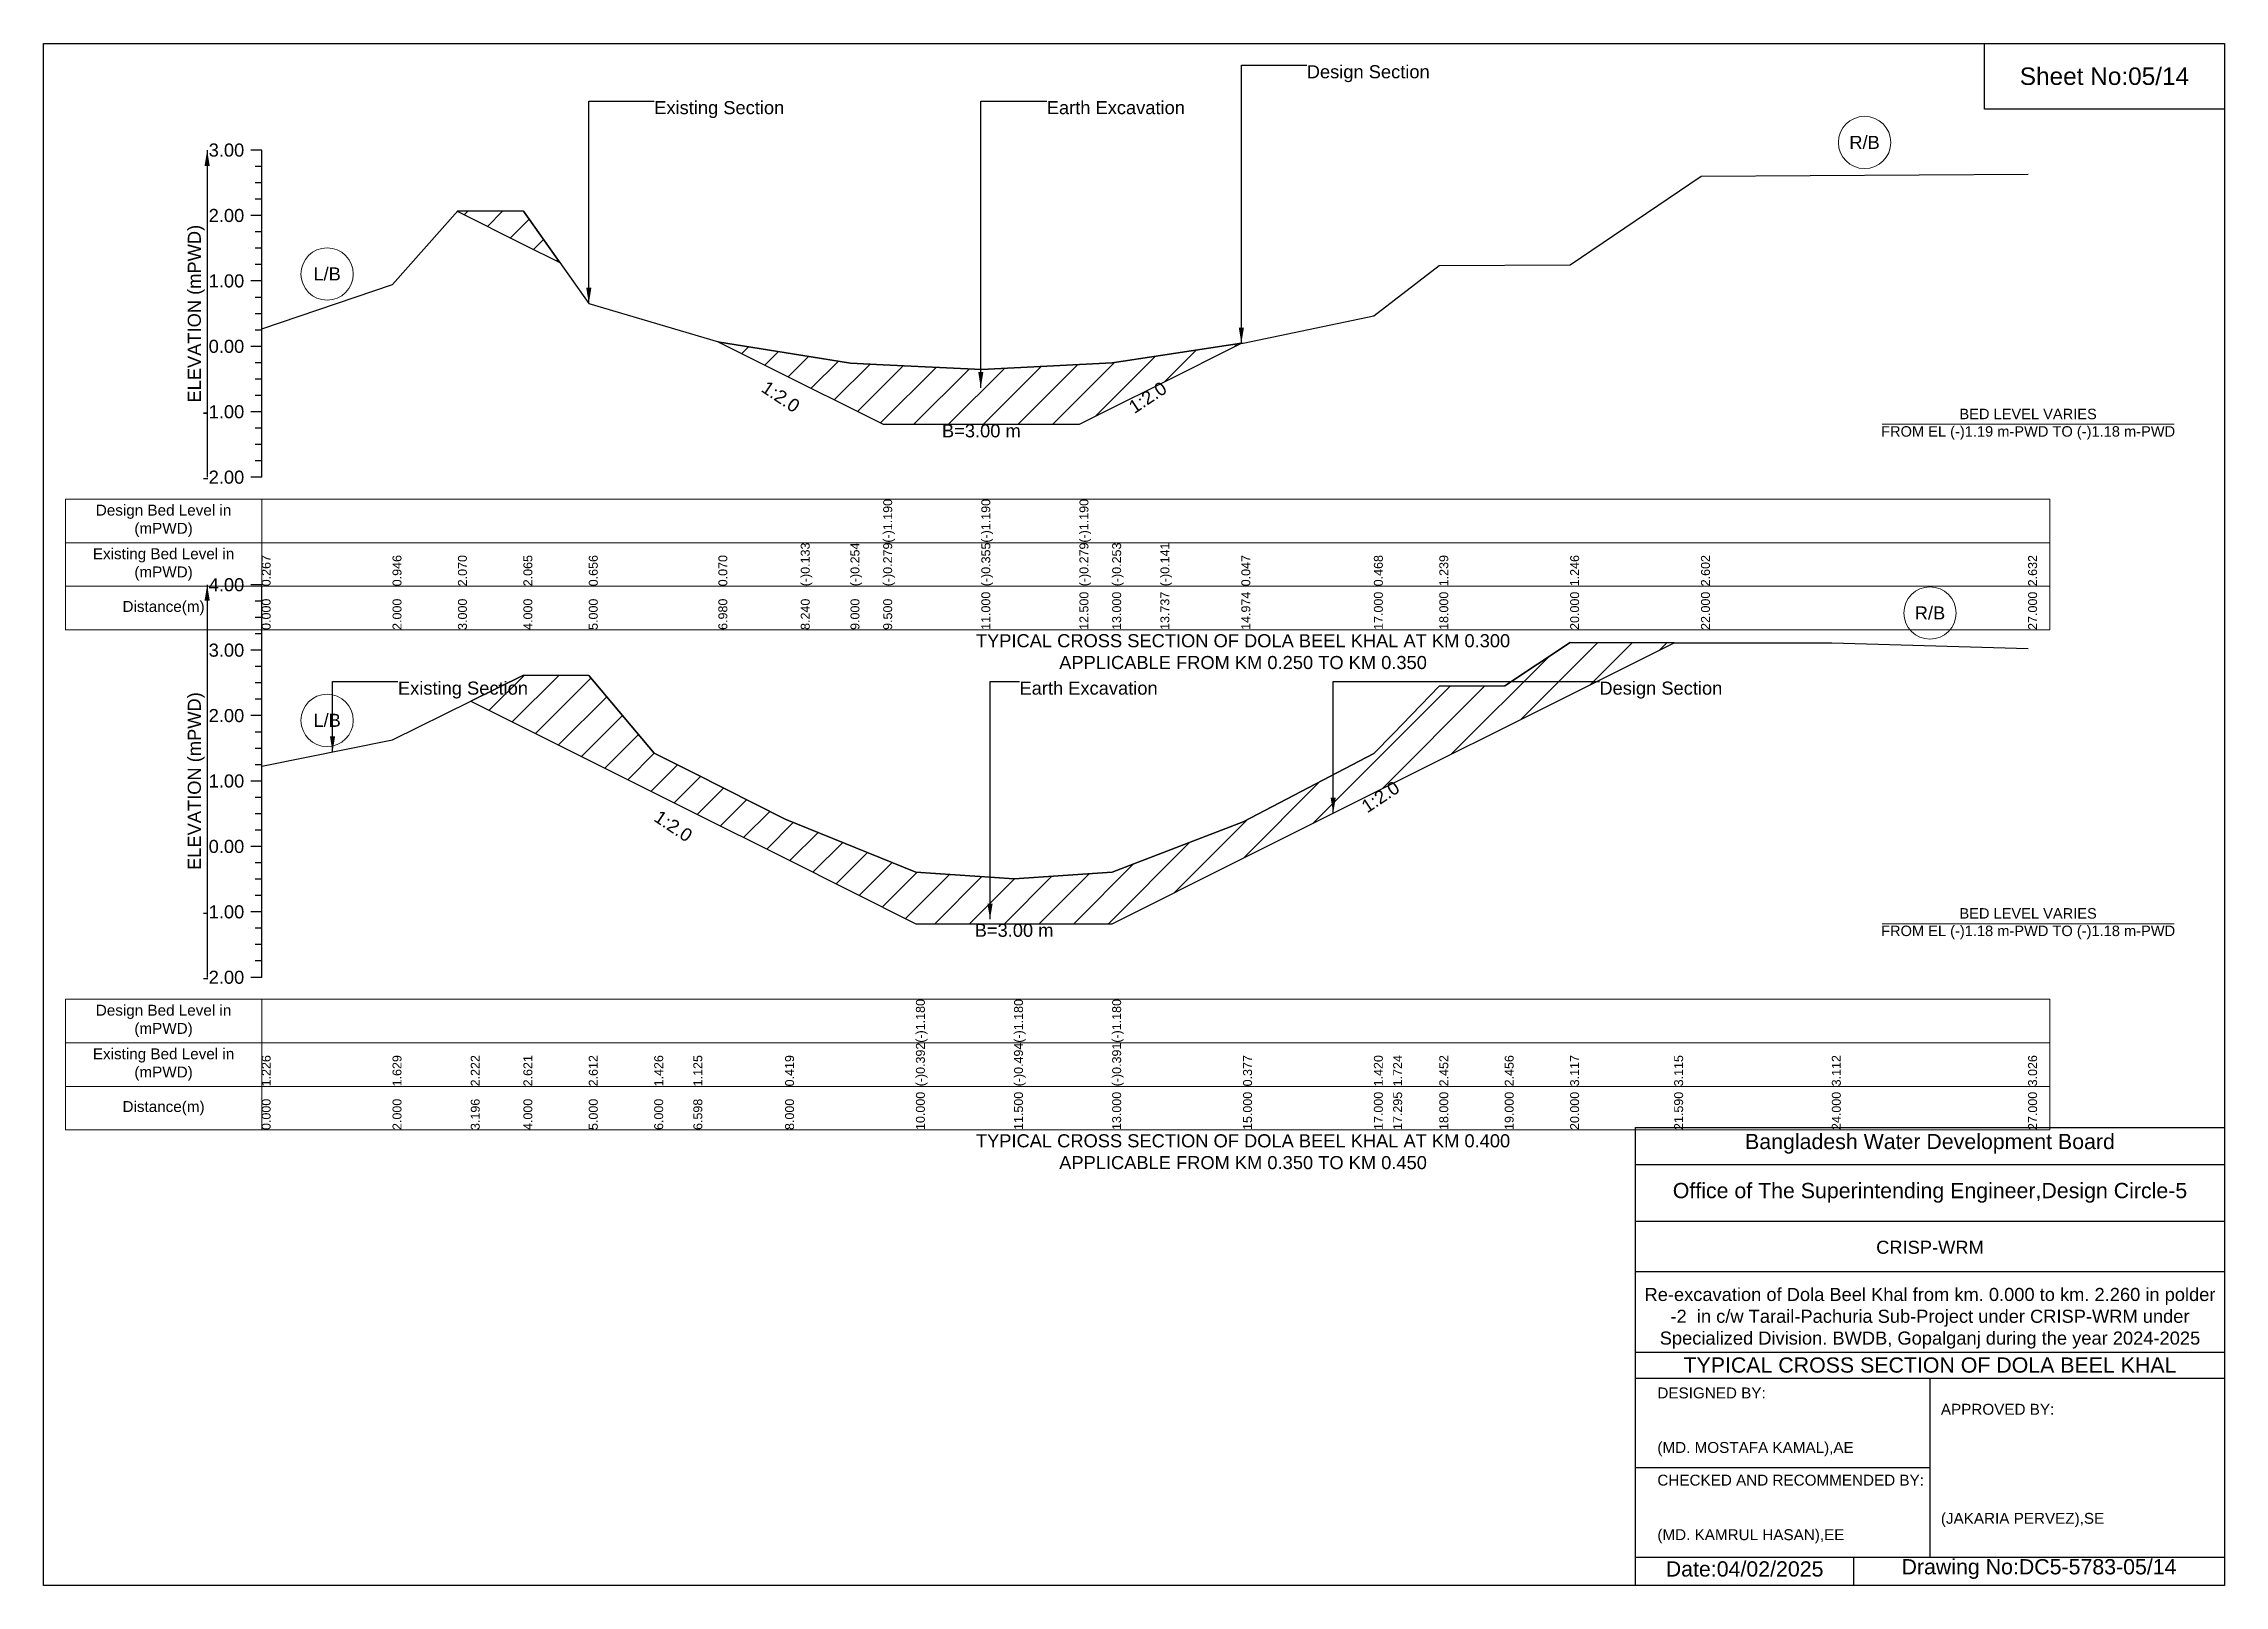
# Model space of a CAD drawing. Header units: inches. Extents: x 91000 to 258000, y -12753 to 0.
# Drawn here: x 140000 to 148000, y -5656 to 0 of the extents above; entities that cross this region are included whole.
import ezdxf

# ---------------------------------------------------------------- set-up
doc = ezdxf.new("R2010")
doc.units = ezdxf.units.IN
doc.header["$LTSCALE"] = 7
doc.header["$MEASUREMENT"] = 0
for name, color, linetype, lineweight in [('Cross section Data Border', 7, 'Continuous', 9), ('Cross Section Labels', 7, 'Continuous', 9), ('Existing_Bed_Level for Xsection', 7, 'Continuous', 25)]:
    doc.layers.add(name, color=color, linetype=linetype, lineweight=lineweight)
doc.styles.get("Standard").update_dxf_attribs({"font": 'arial.ttf'})
doc.dimstyles.get("Standard").update_dxf_attribs({"dimtxt": 0.18, "dimasz": 0.18, "dimexe": 0.18, "dimexo": 0.0625, "dimgap": 0.09, "dimtad": 0, "dimtih": 1, "dimtoh": 1, "dimdec": 4, "dimzin": 0, "dimdsep": 46, "dimtxsty": 'Standard', "dimcen": 0.09, "dimadec": 0, "dimazin": 0, "dimtfac": 1, "dimtdec": 4, "dimtofl": 0, "dimtmove": 0, "dimatfit": 3, "dimfxl": 1, "dimtolj": 1, "dimtzin": 0, "dimarcsym": 0})

msp = doc.modelspace()

# ---------------------------------------------------------------- texts
at = {"attachment_point": 5}
for s, insert, char_height in [('Sheet No:05/14', (147560, -120), 64), ('Bangladesh Water Development Board', (146920, -4036), 56), ('Office of The Superintending Engineer,Design Circle-5', (146920, -4216), 56)]:
    msp.add_mtext(s, dxfattribs=dict(at, insert=insert, char_height=char_height))
for s, insert, char_height, width, attachment_point in [('CRISP-WRM', (146920, -4416), 48, 2240, 5), ('Re-excavation of Dola Beel Khal from km. 0.000 to km. 2.260 in polder -2  in c/w Tarail-Pachuria Sub-Project under CRISP-WRM under Specialized Division. BWDB, Gopalganj during the year 2024-2025', (146920, -4676), 48, 2160, 5), ('TYPICAL CROSS SECTION OF DOLA BEEL KHAL', (146920, -4848), 56, 2240, 5), ('DESIGNED BY:^J^J^J(MD. MOSTAFA KAMAL),AE', (145920, -5056), 40, 1120, 4), ('APPROVED BY:^J^J^J^J^J^J(JAKARIA PERVEZ),SE', (146960, -5216), 40, 1120, 4), ('CHECKED AND RECOMMENDED BY:^J^J^J(MD. KAMRUL HASAN),EE', (145920, -5376), 40, 1120, 4), ('Date:04/02/2025', (146240, -5596), 56, 1120, 5), ('Drawing No:DC5-5783-05/14', (147320, -5596), 56, 1760, 5)]:
    msp.add_mtext(s, dxfattribs=dict(insert=insert, char_height=char_height, width=width, attachment_point=attachment_point))
at = {"layer": 'Cross section Data Border', "char_height": 40, "width": 640, "attachment_point": 5}
for s, insert in [('Design Bed Level in (mPWD)', (140440, -1750.8)), ('Existing Bed Level in (mPWD)', (140440, -1910.8)), ('Distance(m)', (140440, -2070.8)), ('Design Bed Level in (mPWD)', (140440, -3585.4)), ('Existing Bed Level in (mPWD)', (140440, -3745.4)), ('Distance(m)', (140440, -3905.4))]:
    msp.add_mtext(s, dxfattribs=dict(at, insert=insert))
at = {"layer": 'Cross Section Labels'}
for s, insert, char_height, attachment_point in [('Design Section', (144633.8, -79.2), 48, 1), ('Existing Section', (142240, -210.8), 48, 1), ('Earth Excavation', (143680, -210.8), 48, 1), ('R/B', (146680, -362.7), 48, 5), ('L/B', (141040, -845.2), 48, 5), ('BED LEVEL VARIES ^JFROM EL (-)1.19 m-PWD TO (-)1.18 m-PWD', (147280, -1396.4), 38.4, 5), ('B=3.00 m', (143440, -1396.4), 48, 2), ('R/B', (146920, -2088.9), 48, 5), ('TYPICAL CROSS SECTION OF DOLA BEEL KHAL AT KM 0.300^JAPPLICABLE FROM KM 0.250 TO KM 0.350', (144400, -2230.8), 48, 5), ('Existing Section', (141299.9, -2340.4), 48, 1), ('Earth Excavation', (143579.9, -2340.4), 48, 1), ('Design Section', (145707.2, -2340.4), 48, 1), ('L/B', (141040, -2482.8), 48, 5), ('BED LEVEL VARIES ^JFROM EL (-)1.18 m-PWD TO (-)1.18 m-PWD', (147280, -3228.6), 38.4, 5), ('B=3.00 m', (143560, -3228.6), 48, 2), ('TYPICAL CROSS SECTION OF DOLA BEEL KHAL AT KM 0.400^JAPPLICABLE FROM KM 0.350 TO KM 0.450', (144400, -4065.4), 48, 5)]:
    msp.add_mtext(s, dxfattribs=dict(at, insert=insert, char_height=char_height, attachment_point=attachment_point))
at = {"layer": 'Cross Section Labels', "char_height": 48, "attachment_point": 2}
for insert, rotation in [((142717.6, -1275.2), 326.30993), ((144036.9, -1278), 33.69007), ((144890.8, -2743.2), 33.69007), ((142323.5, -2850.4), 326.30993)]:
    msp.add_mtext('1:2.0', dxfattribs=dict(at, insert=insert, rotation=rotation))
at = {"layer": 'Existing_Bed_Level for Xsection', "char_height": 48, "attachment_point": 6}
for s, insert in [('3.00', (140736, -390.8)), ('2.00', (140736, -630.8)), ('1.00', (140736, -870.8)), ('0.00', (140736, -1110.8)), ('-1.00', (140736, -1350.8)), ('-2.00', (140736, -1590.8)), ('4.00', (140736, -1985.4)), ('3.00', (140736, -2225.4)), ('2.00', (140736, -2465.4)), ('1.00', (140736, -2705.4)), ('0.00', (140736, -2945.4)), ('-1.00', (140736, -3185.4)), ('-2.00', (140736, -3425.4))]:
    msp.add_mtext(s, dxfattribs=dict(at, insert=insert))
at = {"layer": 'Existing_Bed_Level for Xsection', "rotation": 90}
for s, insert, char_height, attachment_point in [('ELEVATION (mPWD)', (140560, -990.8), 48, 5), ('(-)1.190', (143080, -1830.8), 32.8, 1), ('(-)1.190', (143440, -1830.8), 32.8, 1), ('(-)1.190', (143800, -1830.8), 32.8, 1), ('(-)0.133', (142777.6, -1990.8), 32.8, 1), ('(-)0.254', (142960, -1990.8), 32.8, 1), ('(-)0.279', (143080, -1990.8), 32.8, 1), ('(-)0.355', (143440, -1990.8), 32.8, 1), ('(-)0.279', (143800, -1990.8), 32.8, 1), ('(-)0.253', (143920, -1990.8), 32.8, 1), ('(-)0.141', (144096.9, -1990.8), 32.8, 1), ('0.267', (140800, -1990.8), 32.8, 1), ('0.946', (141280, -1990.8), 32.8, 1), ('2.070', (141520, -1990.8), 32.8, 1), ('2.065', (141760, -1990.8), 32.8, 1), ('0.656', (142000, -1990.8), 32.8, 1), ('0.070', (142475.3, -1990.8), 32.8, 1), ('0.047', (144393.8, -1990.8), 32.8, 1), ('0.468', (144880, -1990.8), 32.8, 1), ('1.239', (145120, -1990.8), 32.8, 1), ('1.246', (145600, -1990.8), 32.8, 1), ('2.602', (146080, -1990.8), 32.8, 1), ('2.632', (147280, -1990.8), 32.8, 1), ('0.000', (140800, -2150.8), 32.8, 1), ('2.000', (141280, -2150.8), 32.8, 1), ('3.000', (141520, -2150.8), 32.8, 1), ('4.000', (141760, -2150.8), 32.8, 1), ('5.000', (142000, -2150.8), 32.8, 1), ('6.980', (142475.3, -2150.8), 32.8, 1), ('8.240', (142777.6, -2150.8), 32.8, 1), ('9.000', (142960, -2150.8), 32.8, 1), ('9.500', (143080, -2150.8), 32.8, 1), ('11.000', (143440, -2150.8), 32.8, 1), ('12.500', (143800, -2150.8), 32.8, 1), ('13.000', (143920, -2150.8), 32.8, 1), ('13.737', (144096.9, -2150.8), 32.8, 1), ('14.974', (144393.8, -2150.8), 32.8, 1), ('17.000', (144880, -2150.8), 32.8, 1), ('18.000', (145120, -2150.8), 32.8, 1), ('20.000', (145600, -2150.8), 32.8, 1), ('22.000', (146080, -2150.8), 32.8, 1), ('27.000', (147280, -2150.8), 32.8, 1), ('ELEVATION (mPWD)', (140560, -2705.4), 48, 5), ('(-)1.180', (143200, -3665.4), 32.8, 1), ('(-)1.180', (143560, -3665.4), 32.8, 1), ('(-)1.180', (143920, -3665.4), 32.8, 1), ('(-)0.392', (143200, -3825.4), 32.8, 1), ('(-)0.494', (143560, -3825.4), 32.8, 1), ('(-)0.391', (143920, -3825.4), 32.8, 1), ('1.226', (140800, -3825.4), 32.8, 1), ('1.629', (141280, -3825.4), 32.8, 1), ('2.222', (141567, -3825.4), 32.8, 1), ('2.621', (141760, -3825.4), 32.8, 1), ('2.612', (142000, -3825.4), 32.8, 1), ('1.426', (142240, -3825.4), 32.8, 1), ('1.125', (142383.5, -3825.4), 32.8, 1), ('0.419', (142720, -3825.4), 32.8, 1), ('0.377', (144400, -3825.4), 32.8, 1), ('1.420', (144880, -3825.4), 32.8, 1), ('1.724', (144950.8, -3825.4), 32.8, 1), ('2.452', (145120, -3825.4), 32.8, 1), ('2.456', (145360, -3825.4), 32.8, 1), ('3.117', (145600, -3825.4), 32.8, 1), ('3.115', (145981.6, -3825.4), 32.8, 1), ('3.112', (146560, -3825.4), 32.8, 1), ('3.026', (147280, -3825.4), 32.8, 1), ('0.000', (140800, -3985.4), 32.8, 1), ('2.000', (141280, -3985.4), 32.8, 1), ('3.196', (141567, -3985.4), 32.8, 1), ('4.000', (141760, -3985.4), 32.8, 1), ('5.000', (142000, -3985.4), 32.8, 1), ('6.000', (142240, -3985.4), 32.8, 1), ('6.598', (142383.5, -3985.4), 32.8, 1), ('8.000', (142720, -3985.4), 32.8, 1), ('10.000', (143200, -3985.4), 32.8, 1), ('11.500', (143560, -3985.4), 32.8, 1), ('13.000', (143920, -3985.4), 32.8, 1), ('15.000', (144400, -3985.4), 32.8, 1), ('17.000', (144880, -3985.4), 32.8, 1), ('17.295', (144950.8, -3985.4), 32.8, 1), ('18.000', (145120, -3985.4), 32.8, 1), ('19.000', (145360, -3985.4), 32.8, 1), ('20.000', (145600, -3985.4), 32.8, 1), ('21.590', (145981.6, -3985.4), 32.8, 1), ('24.000', (146560, -3985.4), 32.8, 1), ('27.000', (147280, -3985.4), 32.8, 1)]:
    msp.add_mtext(s, dxfattribs=dict(at, insert=insert, char_height=char_height, attachment_point=attachment_point))

# ---------------------------------------------------------------- hatches: boundary and pattern name
at = {"layer": 'Existing_Bed_Level for Xsection'}
h = msp.add_hatch(dxfattribs=at)
h.set_pattern_fill('ANSI31', color=256, scale=720, style=0)
h.paths.add_polyline_path([(141518.5, -615.7), (141520, -616.4), (141760, -736.4), (141893.3, -803.1), (141760, -615.2), (141520, -614)])
h = msp.add_hatch(dxfattribs=at)
h.set_pattern_fill('ANSI31', color=256, scale=720, style=0)
h.paths.add_polyline_path([(142475.3, -1094), (142480, -1096.4), (142777.6, -1245.2), (142960, -1336.4), (143080, -1396.4), (143440, -1396.4), (143800, -1396.4), (143920, -1336.4), (144096.9, -1248), (144393.8, -1099.5), (144096.9, -1144.6), (143920, -1171.5), (143800, -1177.6), (143440, -1196), (143080, -1177.8), (142960, -1171.8), (142777.6, -1142.8), (142480, -1095.4)])
h = msp.add_hatch(dxfattribs=at)
h.set_pattern_fill('ANSI31', color=256, scale=720, style=0)
h.paths.add_polyline_path([(141567, -2412.1), (141760, -2508.6), (142000, -2628.6), (142240, -2748.6), (142383.5, -2820.4), (142720, -2988.6), (143200, -3228.6), (143560, -3228.6), (143920, -3228.6), (144400, -2988.6), (144880, -2748.6), (144950.8, -2713.2), (145120, -2628.6), (145360, -2508.6), (145600, -2388.6), (145981.6, -2197.8), (145600, -2197.4), (145360, -2356), (145120, -2357), (144950.8, -2531.6), (144880, -2604.6), (144400, -2855), (143920, -3039.3), (143560, -3064), (143200, -3039.5), (142720, -2844.9), (142383.5, -2675.4), (142240, -2603.2), (142000, -2318.6), (141760, -2316.4)])

# ---------------------------------------------------------------- linework, layer by layer
for points in [[(140000, 0), (148000, 0), (148000, -5656), (140000, -5656)], [(147120, 0), (148000, 0), (148000, -240), (147120, -240)]]:
    msp.add_lwpolyline(points, close=True)
for points in [[(145840, -5656), (145840, -3976), (148000, -3976)], [(145840, -4112), (148000, -4112)], [(145840, -4320), (148000, -4320)], [(145840, -4504), (148000, -4504)], [(145840, -4800), (148000, -4800)], [(145840, -4896), (148000, -4896)], [(146920, -4896), (146920, -5552)], [(145840, -5224), (146920, -5224)], [(145840, -5552), (148000, -5552)], [(146640, -5552), (146640, -5656)]]:
    msp.add_lwpolyline(points)
at = {"layer": 'Cross section Data Border'}
for points in [[(140080, -1670.8), (147360, -1670.8), (147360, -2150.8), (140080, -2150.8)], [(140080, -3505.4), (147360, -3505.4), (147360, -3985.4), (140080, -3985.4)]]:
    msp.add_lwpolyline(points, close=True, dxfattribs=at)
for points in [[(140800, -1670.8), (140800, -2150.8)], [(140080, -1830.8), (147360, -1830.8)], [(140080, -1990.8), (147360, -1990.8)], [(140800, -3505.4), (140800, -3985.4)], [(140080, -3665.4), (147360, -3665.4)], [(140080, -3825.4), (147360, -3825.4)]]:
    msp.add_lwpolyline(points, dxfattribs=at)
at = {"layer": 'Cross Section Labels'}
for points in [[(146744.2, -1396.4), (147815.8, -1396.4)], [(146744.2, -3228.6), (147815.8, -3228.6)]]:
    msp.add_lwpolyline(points, dxfattribs=at)
for centre in [(146680, -362.7), (141040, -845.2), (146920, -2088.9), (141040, -2482.8)]:
    msp.add_circle(centre, 96, dxfattribs=at)
at = {"layer": 'Existing_Bed_Level for Xsection'}
for points in [[(140800, -390.8), (140760, -390.8)], [(140800, -1590.8), (140800, -1350.8), (140800, -1110.8), (140800, -870.8), (140800, -630.8), (140800, -390.8)], [(140800, -450.8), (140776, -450.8)], [(140800, -1046.7), (141280, -883.8), (141520, -614), (141760, -615.2), (142000, -953.4), (142475.3, -1094), (142480, -1095.4), (142777.6, -1142.8), (142960, -1171.8), (143080, -1177.8), (143080, -1177.8), (143440, -1196), (143440, -1196), (143800, -1177.6), (143800, -1177.6), (143920, -1171.5), (144096.9, -1144.6), (144393.8, -1099.5), (144400, -1098.6), (144880, -998.5), (145120, -813.4), (145600, -811.8), (146080, -486.3), (147280, -479.1)], [(140800, -510.8), (140776, -510.8)], [(140800, -630.8), (140760, -630.8)], [(140800, -570.8), (140776, -570.8)], [(140800, -690.8), (140776, -690.8)], [(140800, -750.8), (140776, -750.8)], [(140800, -870.8), (140760, -870.8)], [(140800, -810.8), (140776, -810.8)], [(140800, -930.8), (140776, -930.8)], [(140800, -990.8), (140776, -990.8)], [(140800, -1110.8), (140760, -1110.8)], [(140800, -1050.8), (140776, -1050.8)], [(140800, -1170.8), (140776, -1170.8)], [(140800, -1230.8), (140776, -1230.8)], [(140800, -1350.8), (140760, -1350.8)], [(140800, -1290.8), (140776, -1290.8)], [(140800, -1410.8), (140776, -1410.8)], [(140800, -1470.8), (140776, -1470.8)], [(140800, -1590.8), (140760, -1590.8)], [(140800, -1530.8), (140776, -1530.8)], [(140800, -1985.4), (140760, -1985.4)], [(140800, -3425.4), (140800, -3185.4), (140800, -2945.4), (140800, -2705.4), (140800, -2465.4), (140800, -2225.4), (140800, -1985.4)], [(140800, -2045.4), (140776, -2045.4)], [(140800, -2105.4), (140776, -2105.4)], [(140800, -2225.4), (140760, -2225.4)], [(140800, -2165.4), (140776, -2165.4)], [(140800, -2651.2), (141280, -2554.5), (141567, -2412.1), (141760, -2316.4), (142000, -2318.6), (142240, -2603.2), (142383.5, -2675.4), (142720, -2844.9), (143200, -3039.5), (143200, -3039.5), (143560, -3064), (143560, -3064), (143920, -3039.3), (143920, -3039.3), (144400, -2855), (144880, -2604.6), (144950.8, -2531.6), (145120, -2357), (145360, -2356), (145600, -2197.4), (145981.6, -2197.8), (146560, -2198.6), (147280, -2219.2)], [(140800, -2285.4), (140776, -2285.4)], [(140800, -2345.4), (140776, -2345.4)], [(140800, -2465.4), (140760, -2465.4)], [(140800, -2405.4), (140776, -2405.4)], [(140800, -2525.4), (140776, -2525.4)], [(140800, -2585.4), (140776, -2585.4)], [(140800, -2705.4), (140760, -2705.4)], [(140800, -2645.4), (140776, -2645.4)], [(140800, -2765.4), (140776, -2765.4)], [(140800, -2825.4), (140776, -2825.4)], [(140800, -2945.4), (140760, -2945.4)], [(140800, -2885.4), (140776, -2885.4)], [(140800, -3005.4), (140776, -3005.4)], [(140800, -3065.4), (140776, -3065.4)], [(140800, -3185.4), (140760, -3185.4)], [(140800, -3125.4), (140776, -3125.4)], [(140800, -3245.4), (140776, -3245.4)], [(140800, -3305.4), (140776, -3305.4)], [(140800, -3425.4), (140760, -3425.4)], [(140800, -3365.4), (140776, -3365.4)]]:
    msp.add_lwpolyline(points, dxfattribs=at)
for points in [[(141518.5, -615.7), (141520, -616.4), (141760, -736.4), (141893.3, -803.1), (141760, -615.2), (141520, -614)], [(142475.3, -1094), (142475.3, -1094), (142480, -1096.4), (142777.6, -1245.2), (142960, -1336.4), (143080, -1396.4), (143080, -1396.4), (143440, -1396.4), (143440, -1396.4), (143800, -1396.4), (143800, -1396.4), (143920, -1336.4), (144096.9, -1248), (144393.8, -1099.5), (144393.8, -1099.5), (144393.8, -1099.5), (144096.9, -1144.6), (143920, -1171.5), (143800, -1177.6), (143800, -1177.6), (143440, -1196), (143440, -1196), (143080, -1177.8), (143080, -1177.8), (142960, -1171.8), (142777.6, -1142.8), (142480, -1095.4), (142475.3, -1094)], [(141567, -2412.1), (141567, -2412.1), (141760, -2508.6), (142000, -2628.6), (142240, -2748.6), (142383.5, -2820.4), (142720, -2988.6), (143200, -3228.6), (143200, -3228.6), (143560, -3228.6), (143560, -3228.6), (143920, -3228.6), (143920, -3228.6), (144400, -2988.6), (144880, -2748.6), (144950.8, -2713.2), (145120, -2628.6), (145360, -2508.6), (145600, -2388.6), (145981.6, -2197.8), (145600, -2197.4), (145360, -2356), (145120, -2357), (144950.8, -2531.6), (144880, -2604.6), (144400, -2855), (143920, -3039.3), (143920, -3039.3), (143560, -3064), (143560, -3064), (143200, -3039.5), (143200, -3039.5), (142720, -2844.9), (142383.5, -2675.4), (142240, -2603.2), (142000, -2318.6), (141760, -2316.4), (141567, -2412.1)]]:
    msp.add_lwpolyline(points, close=True, dxfattribs=at)

msp.set_redraw_order([(e.dxf.handle, doc.entitydb.next_handle()) for e in msp.query("TEXT MTEXT ATTDEF DIMENSION ARC_DIMENSION")])  # texts and dimensions are drawn at this point

# ---------------------------------------------------------------- leaders
at = {"layer": 'Cross Section Labels', "annotation_type": 0, "has_hookline": 1, "hookline_direction": 0}
for points, text_width in [([(144393.8, -1099.5), (144393.8, -79.2), (144633.7, -79.2)], 441.2), ([(142000, -953.4), (142000, -210.8), (142239.9, -210.8)], 467.2), ([(143438, -1262.5), (143438, -210.8), (143679.9, -210.8)], 497), ([(141059.9, -2598.8), (141059.9, -2340.4), (141299.8, -2340.4)], 467.2), ([(143471.8, -3212.5), (143471.8, -2340.4), (143579.8, -2340.4)], 497), ([(144730.7, -2823.3), (144730.7, -2340.4), (145707.1, -2340.4)], 441.2)]:
    msp.add_leader(points, dimstyle='Standard', override={"dimasz": 57.6}, dxfattribs=dict(at, text_width=text_width))
at = {"layer": 'Existing_Bed_Level for Xsection'}
for points in [[(140600, -390.8), (140600, -1590.8)], [(140600, -1985.4), (140600, -3425.4)]]:
    msp.add_leader(points, dimstyle='Standard', override={"dimasz": 57.6}, dxfattribs=at)

doc.saveas('drawing.dxf')
